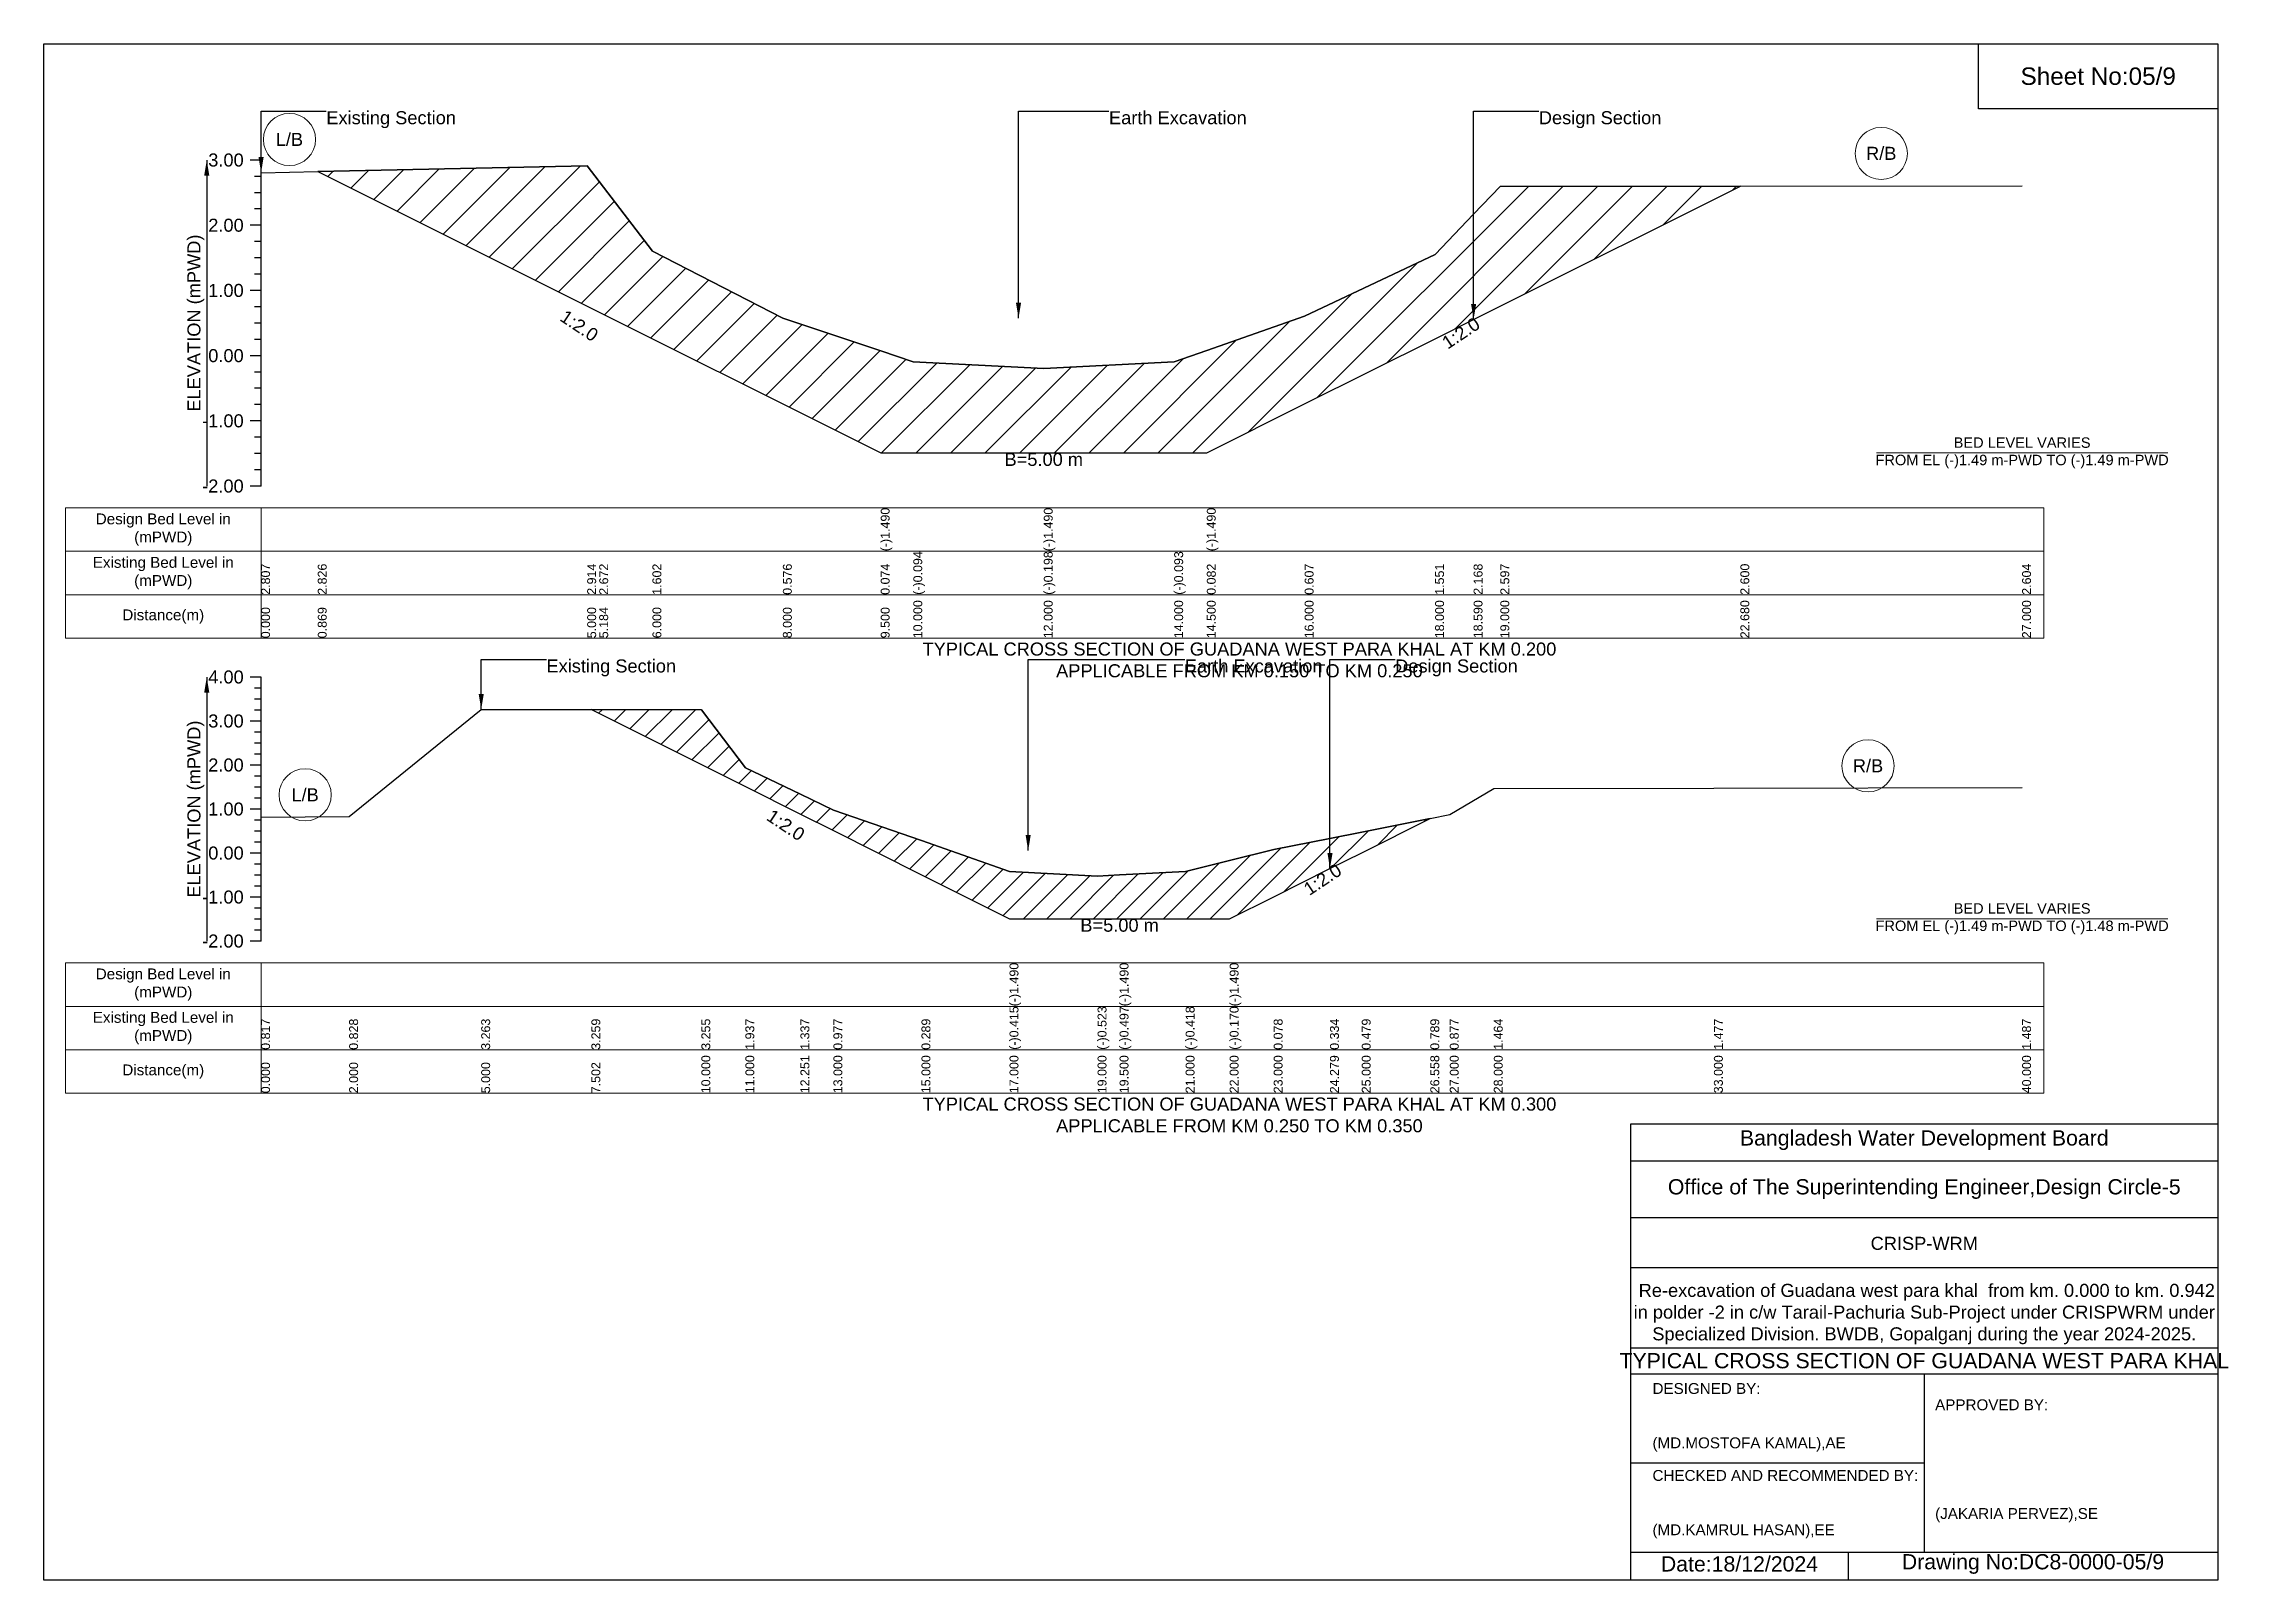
# Model space of a CAD drawing. Header units: inches. Extents: x 91000 to 188000, y -5656 to 0.
# Drawn here: x 140000 to 148039, y -5656 to 0 of the extents above; entities that cross this region are included whole.
import ezdxf

# ---------------------------------------------------------------- set-up
doc = ezdxf.new("R2010")
doc.units = ezdxf.units.IN
doc.header["$LTSCALE"] = 7
doc.header["$MEASUREMENT"] = 0
for name, color, linetype, lineweight in [('Cross section Data Border', 7, 'Continuous', 9), ('Cross Section Labels', 7, 'Continuous', 9), ('Existing_Bed_Level for Xsection', 7, 'Continuous', 25)]:
    doc.layers.add(name, color=color, linetype=linetype, lineweight=lineweight)
doc.styles.get("Standard").update_dxf_attribs({"font": 'arial.ttf'})
doc.dimstyles.get("Standard").update_dxf_attribs({"dimtxt": 0.18, "dimasz": 0.18, "dimexe": 0.18, "dimexo": 0.0625, "dimgap": 0.09, "dimtad": 0, "dimtih": 1, "dimtoh": 1, "dimdec": 4, "dimzin": 0, "dimdsep": 46, "dimtxsty": 'Standard', "dimcen": 0.09, "dimadec": 0, "dimazin": 0, "dimtfac": 1, "dimtdec": 4, "dimtofl": 0, "dimtmove": 0, "dimatfit": 3, "dimfxl": 1, "dimtolj": 1, "dimtzin": 0, "dimarcsym": 0})

msp = doc.modelspace()

# ---------------------------------------------------------------- texts
at = {"attachment_point": 5}
for s, insert, char_height in [('Sheet No:05/9', (147560, -120), 64), ('Bangladesh Water Development Board', (146920, -4036), 56), ('Office of The Superintending Engineer,Design Circle-5', (146920, -4216), 56)]:
    msp.add_mtext(s, dxfattribs=dict(at, insert=insert, char_height=char_height))
for s, insert, char_height, width, attachment_point in [('CRISP-WRM', (146920, -4416), 48, 2240, 5), (' Re-excavation of Guadana west para khal  from km. 0.000 to km. 0.942 in polder -2 in c/w Tarail-Pachuria Sub-Project under CRISPWRM under Specialized Division. BWDB, Gopalganj during the year 2024-2025.', (146920, -4676), 48, 2160, 5), ('TYPICAL CROSS SECTION OF GUADANA WEST PARA KHAL', (146920, -4848), 56, 2240, 5), ('DESIGNED BY:^J^J^J(MD.MOSTOFA KAMAL),AE', (145920, -5056), 40, 1120, 4), ('APPROVED BY:^J^J^J^J^J^J(JAKARIA PERVEZ),SE', (146960, -5216), 40, 1120, 4), ('CHECKED AND RECOMMENDED BY:^J^J^J(MD.KAMRUL HASAN),EE', (145920, -5376), 40, 1120, 4), ('Date:18/12/2024', (146240, -5596), 56, 1120, 5), ('Drawing No:DC8-0000-05/9', (147320, -5596), 56, 1760, 5)]:
    msp.add_mtext(s, dxfattribs=dict(insert=insert, char_height=char_height, width=width, attachment_point=attachment_point))
at = {"layer": 'Cross section Data Border', "char_height": 40, "width": 640, "attachment_point": 5}
for s, insert in [('Design Bed Level in (mPWD)', (140440, -1788.5)), ('Existing Bed Level in (mPWD)', (140440, -1948.5)), ('Distance(m)', (140440, -2108.5)), ('Design Bed Level in (mPWD)', (140440, -3463.3)), ('Existing Bed Level in (mPWD)', (140440, -3623.3)), ('Distance(m)', (140440, -3783.3))]:
    msp.add_mtext(s, dxfattribs=dict(at, insert=insert))
at = {"layer": 'Cross Section Labels'}
for s, insert, char_height, attachment_point in [('Existing Section', (141040, -248.5), 48, 1), ('Earth Excavation', (143920, -248.5), 48, 1), ('Design Section', (145501.7, -248.5), 48, 1), ('L/B', (140904.3, -352.6), 48, 5), ('R/B', (146761.7, -404), 48, 5), ('B=5.00 m', (143680, -1506.1), 48, 2), ('BED LEVEL VARIES ^JFROM EL (-)1.49 m-PWD TO (-)1.49 m-PWD', (147280, -1506.1), 38.4, 5), ('TYPICAL CROSS SECTION OF GUADANA WEST PARA KHAL AT KM 0.200^JAPPLICABLE FROM KM 0.150 TO KM 0.250', (144400, -2268.5), 48, 5), ('Existing Section', (141850, -2266.5), 48, 1), ('Earth Excavation', (144199, -2266.5), 48, 1), ('Design Section', (144973.2, -2266.5), 48, 1), ('R/B', (146713, -2658.2), 48, 5), ('L/B', (140962, -2765), 48, 5), ('BED LEVEL VARIES ^JFROM EL (-)1.49 m-PWD TO (-)1.48 m-PWD', (147280, -3220.7), 38.4, 5), ('B=5.00 m', (143959, -3220.7), 48, 2), ('TYPICAL CROSS SECTION OF GUADANA WEST PARA KHAL AT KM 0.300^JAPPLICABLE FROM KM 0.250 TO KM 0.350', (144400, -3943.3), 48, 5)]:
    msp.add_mtext(s, dxfattribs=dict(at, insert=insert, char_height=char_height, attachment_point=attachment_point))
at = {"layer": 'Cross Section Labels', "char_height": 48, "attachment_point": 2}
for insert, rotation in [((141984.3, -1018.2), 326.30993), ((145201.7, -1045.3), 33.69007), ((142744.2, -2856.2), 326.30993), ((144692.7, -3056.3), 33.69007)]:
    msp.add_mtext('1:2.0', dxfattribs=dict(at, insert=insert, rotation=rotation))
at = {"layer": 'Existing_Bed_Level for Xsection', "char_height": 48, "attachment_point": 6}
for s, insert in [('3.00', (140736, -428.5)), ('2.00', (140736, -668.5)), ('1.00', (140736, -908.5)), ('0.00', (140736, -1148.5)), ('-1.00', (140736, -1388.5)), ('-2.00', (140736, -1628.5)), ('4.00', (140736, -2331.3)), ('3.00', (140736, -2493.3)), ('2.00', (140736, -2655.3)), ('1.00', (140736, -2817.3)), ('0.00', (140736, -2979.3)), ('-1.00', (140736, -3141.3)), ('-2.00', (140736, -3303.3))]:
    msp.add_mtext(s, dxfattribs=dict(at, insert=insert))
at = {"layer": 'Existing_Bed_Level for Xsection', "rotation": 90}
for s, insert, char_height, attachment_point in [('ELEVATION (mPWD)', (140560, -1028.5), 48, 5), ('(-)1.490', (143080, -1868.5), 32.8, 1), ('(-)1.490', (143680, -1868.5), 32.8, 1), ('(-)1.490', (144280, -1868.5), 32.8, 1), ('2.807', (140800, -2028.5), 32.8, 1), ('2.826', (141008.5, -2028.5), 32.8, 1), ('2.914', (142000, -2028.5), 32.8, 1), ('2.672', (142044.3, -2028.5), 32.8, 1), ('1.602', (142240, -2028.5), 32.8, 1), ('0.576', (142720, -2028.5), 32.8, 1), ('0.074', (143080, -2028.5), 32.8, 1), ('(-)0.094', (143200, -2028.5), 32.8, 1), ('(-)0.198', (143680, -2028.5), 32.8, 1), ('(-)0.093', (144160, -2028.5), 32.8, 1), ('0.082', (144280, -2028.5), 32.8, 1), ('0.607', (144640, -2028.5), 32.8, 1), ('1.551', (145120, -2028.5), 32.8, 1), ('2.168', (145261.7, -2028.5), 32.8, 1), ('2.597', (145360, -2028.5), 32.8, 1), ('2.600', (146243.3, -2028.5), 32.8, 1), ('2.604', (147280, -2028.5), 32.8, 1), ('0.000', (140800, -2188.5), 32.8, 1), ('0.869', (141008.5, -2188.5), 32.8, 1), ('5.000', (142000, -2188.5), 32.8, 1), ('5.184', (142044.3, -2188.5), 32.8, 1), ('6.000', (142240, -2188.5), 32.8, 1), ('8.000', (142720, -2188.5), 32.8, 1), ('9.500', (143080, -2188.5), 32.8, 1), ('10.000', (143200, -2188.5), 32.8, 1), ('12.000', (143680, -2188.5), 32.8, 1), ('14.000', (144160, -2188.5), 32.8, 1), ('14.500', (144280, -2188.5), 32.8, 1), ('16.000', (144640, -2188.5), 32.8, 1), ('18.000', (145120, -2188.5), 32.8, 1), ('18.590', (145261.7, -2188.5), 32.8, 1), ('19.000', (145360, -2188.5), 32.8, 1), ('22.680', (146243.3, -2188.5), 32.8, 1), ('27.000', (147280, -2188.5), 32.8, 1), ('ELEVATION (mPWD)', (140560, -2817.3), 48, 5), ('(-)1.490', (143554, -3543.3), 32.8, 1), ('(-)1.490', (143959, -3543.3), 32.8, 1), ('(-)1.490', (144364, -3543.3), 32.8, 1), ('0.817', (140800, -3703.3), 32.8, 1), ('0.828', (141124, -3703.3), 32.8, 1), ('3.263', (141610, -3703.3), 32.8, 1), ('3.259', (142015.3, -3703.3), 32.8, 1), ('3.255', (142420, -3703.3), 32.8, 1), ('1.937', (142582, -3703.3), 32.8, 1), ('1.337', (142784.7, -3703.3), 32.8, 1), ('0.977', (142906, -3703.3), 32.8, 1), ('0.289', (143230, -3703.3), 32.8, 1), ('(-)0.415', (143554, -3703.3), 32.8, 1), ('(-)0.523', (143878, -3703.3), 32.8, 1), ('(-)0.497', (143959, -3703.3), 32.8, 1), ('(-)0.418', (144202, -3703.3), 32.8, 1), ('(-)0.170', (144364, -3703.3), 32.8, 1), ('0.078', (144526, -3703.3), 32.8, 1), ('0.334', (144733.2, -3703.3), 32.8, 1), ('0.479', (144850, -3703.3), 32.8, 1), ('0.789', (145102.4, -3703.3), 32.8, 1), ('0.877', (145174, -3703.3), 32.8, 1), ('1.464', (145336, -3703.3), 32.8, 1), ('1.477', (146146, -3703.3), 32.8, 1), ('1.487', (147280, -3703.3), 32.8, 1), ('0.000', (140800, -3863.3), 32.8, 1), ('2.000', (141124, -3863.3), 32.8, 1), ('5.000', (141610, -3863.3), 32.8, 1), ('7.502', (142015.3, -3863.3), 32.8, 1), ('10.000', (142420, -3863.3), 32.8, 1), ('11.000', (142582, -3863.3), 32.8, 1), ('12.251', (142784.7, -3863.3), 32.8, 1), ('13.000', (142906, -3863.3), 32.8, 1), ('15.000', (143230, -3863.3), 32.8, 1), ('17.000', (143554, -3863.3), 32.8, 1), ('19.000', (143878, -3863.3), 32.8, 1), ('19.500', (143959, -3863.3), 32.8, 1), ('21.000', (144202, -3863.3), 32.8, 1), ('22.000', (144364, -3863.3), 32.8, 1), ('23.000', (144526, -3863.3), 32.8, 1), ('24.279', (144733.2, -3863.3), 32.8, 1), ('25.000', (144850, -3863.3), 32.8, 1), ('26.558', (145102.4, -3863.3), 32.8, 1), ('27.000', (145174, -3863.3), 32.8, 1), ('28.000', (145336, -3863.3), 32.8, 1), ('33.000', (146146, -3863.3), 32.8, 1), ('40.000', (147280, -3863.3), 32.8, 1)]:
    msp.add_mtext(s, dxfattribs=dict(at, insert=insert, char_height=char_height, attachment_point=attachment_point))

# ---------------------------------------------------------------- hatches: boundary and pattern name
at = {"layer": 'Existing_Bed_Level for Xsection'}
h = msp.add_hatch(dxfattribs=at)
h.set_pattern_fill('ANSI31', color=256, scale=720, style=0)
h.paths.add_polyline_path([(141008.5, -470.3), (142000, -966.1), (142044.3, -988.2), (142240, -1086.1), (142720, -1326.1), (143080, -1506.1), (143200, -1506.1), (143680, -1506.1), (144160, -1506.1), (144280, -1506.1), (144640, -1326.1), (145120, -1086.1), (145261.7, -1015.3), (145360, -966.1), (146243.3, -524.4), (145360, -525.2), (145261.7, -628.1), (145120, -776.2), (144640, -1002.8), (144280, -1128.8), (144160, -1170.8), (143680, -1196), (143200, -1171), (143080, -1130.8), (142720, -1010.2), (142240, -764), (142044.3, -507.2), (142000, -449.1)])
h = msp.add_hatch(dxfattribs=at)
h.set_pattern_fill('ANSI31', color=256, scale=486, style=0)
h.paths.add_polyline_path([(142015.3, -2451.3), (142420, -2653.7), (142582, -2734.7), (142784.7, -2836), (142906, -2896.7), (143230, -3058.7), (143554, -3220.7), (143878, -3220.7), (143959, -3220.7), (144202, -3220.7), (144364, -3220.7), (144526, -3139.7), (144733.2, -3036), (144850, -2977.7), (145102.4, -2851.4), (144850, -2901.7), (144733.2, -2925.1), (144526, -2966.6), (144364, -3006.8), (144202, -3047), (143959, -3059.7), (143878, -3064), (143554, -3046.5), (143230, -2932.5), (142906, -2821), (142784.7, -2762.8), (142582, -2665.5), (142420, -2452)])

# ---------------------------------------------------------------- linework, layer by layer
for points in [[(140000, 0), (148000, 0), (148000, -5656), (140000, -5656)], [(147120, 0), (148000, 0), (148000, -240), (147120, -240)]]:
    msp.add_lwpolyline(points, close=True)
for points in [[(145840, -5656), (145840, -3976), (148000, -3976)], [(145840, -4112), (148000, -4112)], [(145840, -4320), (148000, -4320)], [(145840, -4504), (148000, -4504)], [(145840, -4800), (148000, -4800)], [(145840, -4896), (148000, -4896)], [(146920, -4896), (146920, -5552)], [(145840, -5224), (146920, -5224)], [(145840, -5552), (148000, -5552)], [(146640, -5552), (146640, -5656)]]:
    msp.add_lwpolyline(points)
at = {"layer": 'Cross section Data Border'}
for points in [[(140080, -1708.5), (147360, -1708.5), (147360, -2188.5), (140080, -2188.5)], [(140080, -3383.3), (147360, -3383.3), (147360, -3863.3), (140080, -3863.3)]]:
    msp.add_lwpolyline(points, close=True, dxfattribs=at)
for points in [[(140800, -1708.5), (140800, -2188.5)], [(140080, -1868.5), (147360, -1868.5)], [(140080, -2028.5), (147360, -2028.5)], [(140800, -3383.3), (140800, -3863.3)], [(140080, -3543.3), (147360, -3543.3)], [(140080, -3703.3), (147360, -3703.3)]]:
    msp.add_lwpolyline(points, dxfattribs=at)
at = {"layer": 'Cross Section Labels'}
for points in [[(146744.2, -1506.1), (147815.8, -1506.1)], [(146744.2, -3220.7), (147815.8, -3220.7)]]:
    msp.add_lwpolyline(points, dxfattribs=at)
for centre in [(140904.3, -352.6), (146761.7, -404), (146713, -2658.2), (140962, -2765)]:
    msp.add_circle(centre, 96, dxfattribs=at)
at = {"layer": 'Existing_Bed_Level for Xsection'}
for points in [[(140800, -428.5), (140760, -428.5)], [(140800, -1628.5), (140800, -1388.5), (140800, -1148.5), (140800, -908.5), (140800, -668.5), (140800, -428.5)], [(140800, -474.8), (141008.5, -470.3), (142000, -449.1), (142044.3, -507.2), (142240, -764), (142720, -1010.2), (143080, -1130.8), (143080, -1130.8), (143200, -1171), (143680, -1196), (143680, -1196), (144160, -1170.8), (144280, -1128.8), (144280, -1128.8), (144640, -1002.8), (145120, -776.2), (145261.7, -628.1), (145360, -525.2), (146243.3, -524.4), (147280, -523.5)], [(140800, -488.5), (140776, -488.5)], [(140800, -548.5), (140776, -548.5)], [(140800, -608.5), (140776, -608.5)], [(140800, -668.5), (140760, -668.5)], [(140800, -728.5), (140776, -728.5)], [(140800, -788.5), (140776, -788.5)], [(140800, -848.5), (140776, -848.5)], [(140800, -908.5), (140760, -908.5)], [(140800, -968.5), (140776, -968.5)], [(140800, -1028.5), (140776, -1028.5)], [(140800, -1088.5), (140776, -1088.5)], [(140800, -1148.5), (140760, -1148.5)], [(140800, -1208.5), (140776, -1208.5)], [(140800, -1268.5), (140776, -1268.5)], [(140800, -1328.5), (140776, -1328.5)], [(140800, -1388.5), (140760, -1388.5)], [(140800, -1448.5), (140776, -1448.5)], [(140800, -1508.5), (140776, -1508.5)], [(140800, -1568.5), (140776, -1568.5)], [(140800, -1628.5), (140760, -1628.5)], [(140800, -2331.3), (140760, -2331.3)], [(140800, -2371.8), (140776, -2371.8)], [(140800, -3303.3), (140800, -3141.3), (140800, -2979.3), (140800, -2817.3), (140800, -2655.3), (140800, -2493.3), (140800, -2331.3)], [(140800, -2412.3), (140776, -2412.3)], [(140800, -2452.8), (140776, -2452.8)], [(140800, -2846.9), (141124, -2845.1), (141610, -2450.7), (142015.3, -2451.3), (142420, -2452), (142582, -2665.5), (142784.7, -2762.8), (142906, -2821), (143230, -2932.5), (143554, -3046.5), (143554, -3046.5), (143878, -3064), (143959, -3059.7), (143959, -3059.7), (144202, -3047), (144364, -3006.8), (144364, -3006.8), (144526, -2966.6), (144733.2, -2925.1), (144850, -2901.7), (145102.4, -2851.4), (145174, -2837.2), (145336, -2742.1), (146146, -2740), (147280, -2738.4)], [(140800, -2493.3), (140760, -2493.3)], [(140800, -2533.8), (140776, -2533.8)], [(140800, -2574.3), (140776, -2574.3)], [(140800, -2614.8), (140776, -2614.8)], [(140800, -2655.3), (140760, -2655.3)], [(140800, -2695.8), (140776, -2695.8)], [(140800, -2736.3), (140776, -2736.3)], [(140800, -2776.8), (140776, -2776.8)], [(140800, -2817.3), (140760, -2817.3)], [(140800, -2857.8), (140776, -2857.8)], [(140800, -2898.3), (140776, -2898.3)], [(140800, -2938.8), (140776, -2938.8)], [(140800, -2979.3), (140760, -2979.3)], [(140800, -3019.8), (140776, -3019.8)], [(140800, -3060.3), (140776, -3060.3)], [(140800, -3100.8), (140776, -3100.8)], [(140800, -3141.3), (140760, -3141.3)], [(140800, -3181.8), (140776, -3181.8)], [(140800, -3222.3), (140776, -3222.3)], [(140800, -3262.8), (140776, -3262.8)], [(140800, -3303.3), (140760, -3303.3)]]:
    msp.add_lwpolyline(points, dxfattribs=at)
for points in [[(141008.5, -470.3), (142000, -966.1), (142044.3, -988.2), (142240, -1086.1), (142720, -1326.1), (143080, -1506.1), (143080, -1506.1), (143200, -1506.1), (143680, -1506.1), (143680, -1506.1), (144160, -1506.1), (144280, -1506.1), (144280, -1506.1), (144640, -1326.1), (145120, -1086.1), (145261.7, -1015.3), (145360, -966.1), (146243.3, -524.4), (146243.3, -524.4), (146243.3, -524.4), (145360, -525.2), (145261.7, -628.1), (145120, -776.2), (144640, -1002.8), (144280, -1128.8), (144280, -1128.8), (144160, -1170.8), (143680, -1196), (143680, -1196), (143200, -1171), (143080, -1130.8), (143080, -1130.8), (142720, -1010.2), (142240, -764), (142044.3, -507.2), (142000, -449.1)], [(142015.3, -2451.3), (142015.3, -2451.3), (142420, -2653.7), (142582, -2734.7), (142784.7, -2836), (142906, -2896.7), (143230, -3058.7), (143554, -3220.7), (143554, -3220.7), (143878, -3220.7), (143959, -3220.7), (143959, -3220.7), (144202, -3220.7), (144364, -3220.7), (144364, -3220.7), (144526, -3139.7), (144733.2, -3036), (144850, -2977.7), (145102.4, -2851.4), (144850, -2901.7), (144733.2, -2925.1), (144526, -2966.6), (144364, -3006.8), (144364, -3006.8), (144202, -3047), (143959, -3059.7), (143959, -3059.7), (143878, -3064), (143554, -3046.5), (143554, -3046.5), (143230, -2932.5), (142906, -2821), (142784.7, -2762.8), (142582, -2665.5), (142420, -2452), (142015.3, -2451.3)]]:
    msp.add_lwpolyline(points, close=True, dxfattribs=at)

msp.set_redraw_order([(e.dxf.handle, doc.entitydb.next_handle()) for e in msp.query("TEXT MTEXT ATTDEF DIMENSION ARC_DIMENSION")])  # texts and dimensions are drawn at this point

# ---------------------------------------------------------------- leaders
at = {"layer": 'Cross Section Labels', "annotation_type": 0, "has_hookline": 1, "hookline_direction": 0}
for points, text_width in [([(140800, -474.8), (140800, -248.5), (141039.9, -248.5)], 467.2), ([(143587.1, -1010.6), (143587.1, -248.5), (143919.9, -248.5)], 497), ([(145261.7, -1015.3), (145261.7, -248.5), (145501.6, -248.5)], 441.2), ([(141610, -2450.7), (141610, -2266.5), (141849.9, -2266.5)], 467.2), ([(143622.6, -2970.2), (143622.6, -2266.5), (144198.9, -2266.5)], 497), ([(144733.2, -3036), (144733.2, -2266.5), (144973.1, -2266.5)], 441.2)]:
    msp.add_leader(points, dimstyle='Standard', override={"dimasz": 57.6}, dxfattribs=dict(at, text_width=text_width))
at = {"layer": 'Existing_Bed_Level for Xsection'}
for points in [[(140600, -428.5), (140600, -1628.5)], [(140600, -2331.3), (140600, -3303.3)]]:
    msp.add_leader(points, dimstyle='Standard', override={"dimasz": 57.6}, dxfattribs=at)

doc.saveas('drawing.dxf')
